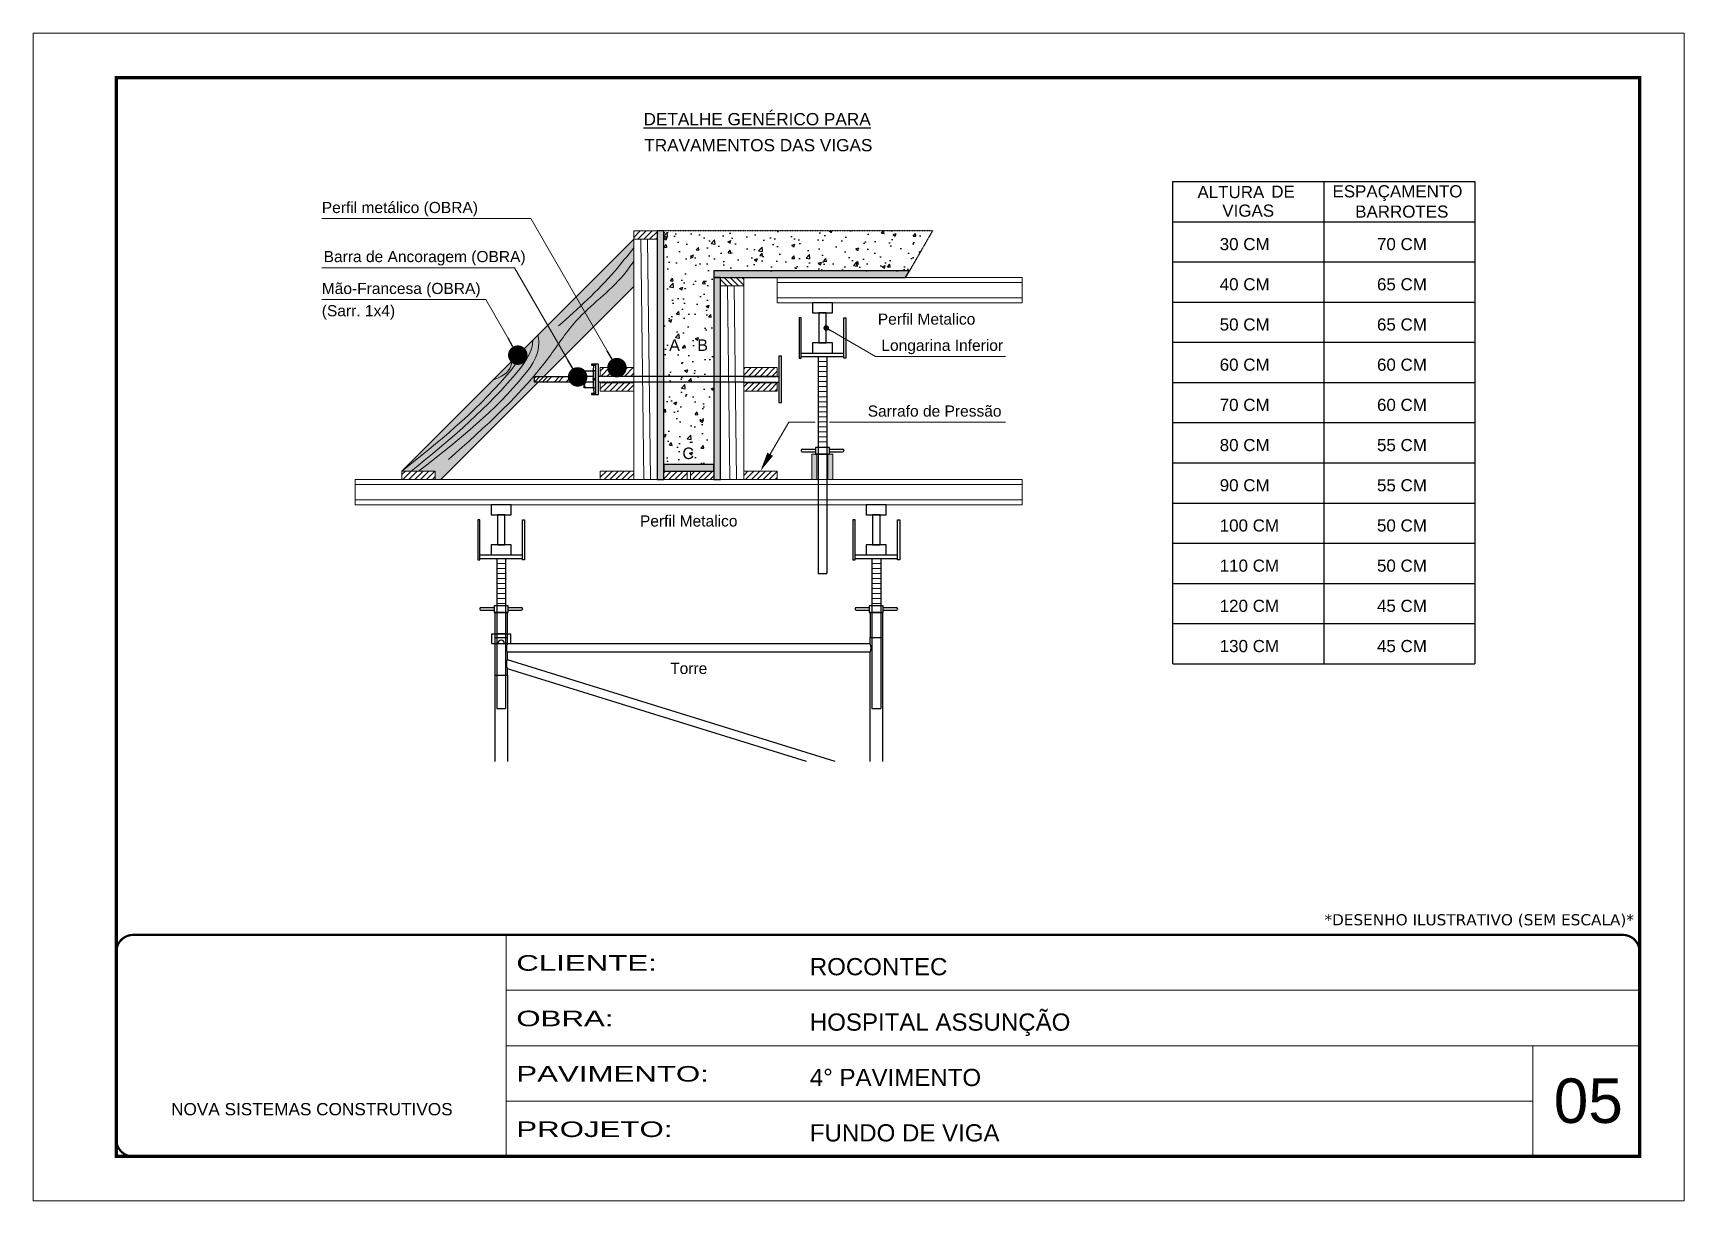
# Model space of a CAD drawing. Extents: x 3111 to 9365, y 861 to 5356.
# Drawn here: x 3111 to 4596, y 3158 to 4208 of the extents above; entities that cross this region are included whole.
import ezdxf
from ezdxf.enums import TextEntityAlignment as Align

# ---------------------------------------------------------------- set-up
doc = ezdxf.new("R2010")
doc.units = 0
for name, pattern in [('CONTINUO', [0]), ('DASHED', [0.75, 0.5, -0.25]), ('HIDDEN', [0.375, 0.25, -0.125])]:
    doc.linetypes.add(name, pattern=pattern)
doc.layers.add('BARRA DE ANCORAGEM', color=251, linetype='Continuous')
doc.layers.add('GARFOS', color=7, linetype='Continuous')
for name, color, linetype, lineweight in [('CARIMBO', 255, 'Continuous', 9), ('CONCRETO', 251, 'Continuous', 25), ('Demarcação 1', 251, 'Continuous', 9), ('Escoras', 2, 'Continuous', 25), ('Folhas', 255, 'Continuous', 9), ('Forcador', 251, 'Continuous', 25), ('Hachura', 251, 'Continuous', 9), ('Madeira', 126, 'Continuous', 18), ('Perfil Metálico', 224, 'Continuous', 18), ('SARRAFO DE PRESSAO', 251, 'DASHED', 9)]:
    doc.layers.add(name, color=color, linetype=linetype, lineweight=lineweight)
doc.layers.add('Demarcação 2', color=254, linetype='Continuous', lineweight=9, true_color=0xe0e0e0)
doc.styles.add('ARIAL', font='arial.ttf')
doc.styles.get("Standard").update_dxf_attribs({"font": 'arial.ttf'})
doc.styles.add('stylellllll', font='verdana.ttf', dxfattribs={"height": 2})
doc.styles.add('Tecnologia', font='')
doc.styles.get('Tecnologia').set_extended_font_data('Forgotten Futurist')
doc.dimstyles.new('3x', dxfattribs={"dimtxt": 10, "dimasz": 5, "dimexe": 7, "dimexo": 5, "dimgap": 4, "dimtad": 1, "dimdec": 4, "dimlfac": 0.333333, "dimdsep": 46, "dimtxsty": 'Standard', "dimblk": 'DOT', "dimcen": 0.09, "dimclrd": 1, "dimclre": 1, "dimclrt": 2, "dimadec": 0, "dimazin": 2, "dimtfac": 1, "dimtdec": 4, "dimtmove": 0, "dimatfit": 3, "dimldrblk": 'DOT', "dimfxl": 1, "dimtolj": 1, "dimtzin": 0, "dimlwd": 9, "dimlwe": 9, "dimarcsym": 0})
pattern_1 = [(45, (-1629.743, 9747.4795), (-2.6516504, 2.6516504), [])]

msp = doc.modelspace()

# ---------------------------------------------------------------- texts
at = {"color": 0, "linetype": 'Continuous', "ltscale": 5, "style": 'ARIAL'}
for s, p in [('%%UDETALHE GENÉRICO PARA', (3762.33, 4124.96)), ('TRAVAMENTOS DAS VIGAS', (3763.4, 4101.57))]:
    msp.add_text(s, height=11.0592, dxfattribs=at).set_placement(p, align=Align.CENTER)
at = {"layer": 'CARIMBO', "style": 'ARIAL'}
for s, height, p in [('Perfil metálico (OBRA)', 10, (3370.74, 4046.08)), ('Barra de Ancoragem (OBRA)', 10, (3372.42, 4001.96)), ('Mão-Francesa (OBRA)', 10, (3370.74, 3973.29)), ('Longarina Inferior', 10, (3874.07, 3922.19)), ('Sarrafo de Pressão', 10, (3861.79, 3863.07)), ('05', 40, (4478.86, 3228.06))]:
    msp.add_text(s, height=height, dxfattribs=at).set_placement(p)
msp.add_text('(Sarr. 1x4)', height=10, dxfattribs=at).set_placement((3370.74, 3963.29), align=Align.TOP_LEFT)
for s, p in [('Perfil Metalico', (3914.72, 3950.77)), ('Perfil Metalico', (3700.78, 3769.27)), ('Torre', (3700.78, 3636.74))]:
    msp.add_text(s, height=10, dxfattribs=at).set_placement(p, align=Align.MIDDLE_CENTER)
at = {"layer": 'CARIMBO', "color": 0, "linetype": 'Continuous', "style": 'ARIAL'}
for s, p in [('A', (3687.99, 3927.31)), ('B', (3713.28, 3927.31)), ('C', (3700.32, 3830.06))]:
    msp.add_text(s, height=10.37, dxfattribs=at).set_placement(p, align=Align.MIDDLE_CENTER)
at = {"layer": 'CARIMBO', "style": 'stylellllll'}
msp.add_text('*DESENHO ILUSTRATIVO (SEM ESCALA)*', height=10, dxfattribs=at).set_placement((4551, 3405.74), align=Align.RIGHT)
at = {"layer": 'GARFOS', "color": 2, "ltscale": 1.5}
for s, height, p in [('ALTURA   ', 10.91, (4158.4, 4059.48)), ('DE', 10.91, (4224.79, 4059.87)), ('ESPAÇAMENTO', 10.9102, (4279.85, 4060.18)), ('VIGAS', 10.91, (4180.75, 4042.79)), ('BARROTES', 10.91, (4300.25, 4041.95)), ('30 CM', 10.91, (4178.4, 4012.72)), ('70 CM', 10.91, (4319.87, 4012.72)), ('40 CM', 10.91, (4178.4, 3976.58)), ('65 CM', 10.91, (4319.87, 3976.58)), ('50 CM', 10.91, (4178.4, 3940.44)), ('65 CM', 10.91, (4319.87, 3940.44)), ('60 CM', 10.91, (4178.4, 3904.31)), ('60 CM', 10.91, (4319.87, 3904.31)), ('70 CM', 10.91, (4178.4, 3868.17)), ('60 CM', 10.91, (4319.87, 3868.17)), ('80 CM', 10.91, (4178.4, 3832.04)), ('55 CM', 10.91, (4319.87, 3832.04)), ('90 CM', 10.91, (4178.4, 3795.9)), ('55 CM', 10.91, (4319.87, 3795.9)), ('100 CM', 10.91, (4178.4, 3759.76)), ('50 CM', 10.91, (4319.87, 3759.76)), ('110 CM', 10.91, (4178.4, 3723.63)), ('50 CM', 10.91, (4319.87, 3723.63)), ('120 CM', 10.91, (4178.4, 3687.49)), ('45 CM', 10.91, (4319.87, 3687.49)), ('130 CM', 10.91, (4178.4, 3651.36)), ('45 CM', 10.91, (4319.87, 3651.36))]:
    msp.add_text(s, height=height, dxfattribs=at).set_placement(p)

# ---------------------------------------------------------------- blocks, each defined once
blk = doc.blocks.new('9999999999')
at = {"color": 30, "linetype": 'CONTINUO'}
for p, q in [((98564.6, 34230.2), (98564.6, 34429.4)), ((98564.6, 34379.6), (99584, 34379.6)), ((98564.6, 34329.8), (99488, 34329.8)), ((99584, 34329.8), (99488, 34329.8)), ((99488, 34329.8), (99488, 34230.2)), ((98564.6, 34280), (99488, 34280))]:
    blk.add_line(p, q, dxfattribs=at)
at = {"color": 30, "linetype": 'CONTINUO', "const_width": 2}
blk.add_lwpolyline([(99584, 34230.2), (99584, 34414.4, 0.414214), (99569, 34429.4), (98229, 34429.4, 0.414214), (98214, 34414.4), (98214, 34245.2, 0.414214), (98229, 34230.2), (99584, 34230.2)], format="xyb", dxfattribs=at)
at = {"layer": 'Folhas'}
blk.add_lwpolyline([(98139, 34190.2), (99624, 34190.2), (99624, 35240.2), (98139, 35240.2)], close=True, dxfattribs=at)
at = {"layer": 'Folhas', "color": 30, "const_width": 3}
blk.add_lwpolyline([(98214, 34230.2), (99584, 34230.2), (99584, 35200.2), (98214, 35200.2)], close=True, dxfattribs=at)
at = {"color": 7, "linetype": 'Continuous', "ltscale": 5, "style": 'ARIAL'}
for s, height, p in [('ROCONTEC', 15.48, (98837.7, 34393.1)), ('HOSPITAL ASSUNÇÃO', 15.483, (98837.7, 34343.3)), ('4° PAVIMENTO', 15.483, (98837.7, 34293.5)), ('NOVA SISTEMAS CONSTRUTIVOS', 11.059, (98263.2, 34267.2)), ('FUNDO DE VIGA', 15.483, (98837.7, 34243.7))]:
    blk.add_text(s, height=height, dxfattribs=at).set_placement(p)
at = {"layer": 'Folhas', "color": 7, "style": 'Tecnologia', "width": 1.5}
for s, p in [('CLIENTE:', (98573.7, 34397.2)), ('OBRA:', (98573.7, 34347.3)), ('PAVIMENTO:', (98573.7, 34297.5)), ('PROJETO:', (98573.7, 34247.7))]:
    blk.add_text(s, height=14, dxfattribs=at).set_placement(p)
blk = doc.blocks.new('HT20CT')
at = {"layer": 'Forcador'}
for points in [[(-4, 16), (-4, 20), (4, 20), (4, 16)], [(-1.5, 4), (-1.5, 16), (1.5, 16), (1.5, 4)], [(-4, 0), (-4, 4), (4, 4), (4, 0)]]:
    blk.add_lwpolyline(points, close=True, dxfattribs=at)
blk = doc.blocks.new('_Dot')
at = {"color": 0, "linetype": 'ByBlock', "lineweight": -2}
blk.add_line((-0.5, 0), (-1, 0), dxfattribs=at)
at = {"color": 0, "linetype": 'ByBlock', "const_width": 0.5}
blk.add_lwpolyline([(-0.25, 0, 1), (0.25, 0, 1)], format="xyb", close=True, dxfattribs=at)

# ---------------------------------------------------------------- hatches: boundary and pattern name
at = {"layer": 'CONCRETO', "linetype": 'DASHED', "ltscale": 0.3}
h = msp.add_hatch(dxfattribs=at)
h.set_pattern_fill('AR-CONC', color=256, scale=4, style=0)
h.set_pattern_definition([(50, (-44988.737, -3922.862), (28.690407, -2.510085), [3, -33]), (355, (-44988.737, -3922.862), (-5.550053, 30.087685), [2.4, -26.4]), (100.4514, (-44986.346, -3923.07), (23.140375, 27.577582), [2.549608, -28.045684]), (46.1842, (-44988.737, -3914.862), (42.689642, -6.62076), [4.5, -49.5]), (96.6356, (-44985.18, -3915.414), (37.386508, 38.964715), [3.82441, -42.06852]), (351.1842, (-44988.737, -3914.86), (37.386478, 38.964744), [3.6, -39.6]), (21, (-44984.737, -3916.862), (23.876282, -16.104756), [3, -33]), (326, (-44984.737, -3916.862), (9.732613, 29.006002), [2.4, -26.4]), (71.4514, (-44982.748, -3918.204), (33.608905, 12.90122), [2.549608, -28.045684]), (37.5, (-44988.737, -3922.862), (0.4863942, 13.3157542), [0, -26.08, 0, -26.8, 0, -26.5]), (7.5, (-44988.737, -3922.862), (10.5227815, 15.7764685), [0, -15.28, 0, -25.48, 0, -10.1]), (327.5, (-44997.657, -3922.862), (21.3528974, -0.9021949), [0, -10, 0, -31.2, 0, -41.4]), (317.5, (-45001.657, -3922.862), (23.327447, 4.004199), [0, -13, 0, -20.72, 0, -29.4])])
h.paths.add_polyline_path([(3678.28, 4030.06), (3678.28, 3820.06), (3723.28, 3820.06), (3723.28, 3994.06), (3899.27, 3994.06), (3920.06, 4030.06)])
h.paths.add_polyline_path([(3705.86, 3919.54), (3720.7, 3919.54), (3720.7, 3935.09), (3705.86, 3935.09)], flags=24)
h.paths.add_polyline_path([(3680.55, 3919.54), (3695.43, 3919.54), (3695.43, 3935.09), (3680.55, 3935.09)], flags=24)
h.paths.add_polyline_path([(3692.41, 3822.02), (3708.23, 3822.02), (3708.23, 3838.11), (3692.41, 3838.11)], flags=24)
at = {"layer": 'Demarcação 1'}
for points in [[(3678.28, 4030.06), (3672.28, 4030.06), (3672.28, 3806.56), (3678.28, 3806.56)], [(3899.27, 3994.06), (3723.28, 3994.06), (3723.28, 3988.06), (3895.81, 3988.06)], [(3729.28, 3988.06), (3723.28, 3988.06), (3723.28, 3806.56), (3729.28, 3806.56)], [(3723.28, 3820.06), (3678.28, 3820.06), (3678.28, 3814.06), (3723.28, 3814.06)]]:
    msp.add_hatch(color=256, dxfattribs=at).paths.add_polyline_path(points)
at = {"layer": 'Demarcação 2'}
msp.add_hatch(color=256, dxfattribs=at).paths.add_polyline_path([(3651.28, 3980.14), (3651.28, 4022.56), (3442.8, 3814.08), (3472.86, 3814.08), (3472.86, 3806.56), (3477.71, 3806.56), (3565.5, 3894.36), (3561.82, 3894.36), (3561.82, 3898.77), (3569.91, 3898.77)])
at = {"layer": 'Hachura'}
h = msp.add_hatch(dxfattribs=at)
h.set_pattern_fill('ANSI31', color=256, scale=30, style=0)
h.set_pattern_definition(pattern_1)
h.paths.add_polyline_path([(3651.28, 4030.06), (3672.28, 4030.06), (3672.28, 4022.56), (3651.28, 4022.56)])
h = msp.add_hatch(dxfattribs=at)
h.set_pattern_fill('ANSI31', color=256, scale=30, style=0)
h.set_pattern_definition([(135, (11212.168, 8303.1746), (2.6516504, 2.6516504), [])])
h.paths.add_polyline_path([(3729.28, 3988.06), (3750.28, 3988.06), (3750.28, 3980.56), (3729.28, 3980.56)])
h = msp.add_hatch(dxfattribs=at)
h.set_pattern_fill('ANSI31', color=256, scale=30, style=0)
h.set_pattern_definition(pattern_1)
h.paths.add_polyline_path([(3651.28, 3899.57), (3651.28, 3907.09), (3621.21, 3907.09), (3621.21, 3899.57)])
h = msp.add_hatch(dxfattribs=at)
h.set_pattern_fill('ANSI31', color=256, scale=30, style=0)
h.set_pattern_definition(pattern_1)
h.paths.add_polyline_path([(3780.35, 3899.57), (3780.35, 3907.09), (3750.28, 3907.09), (3750.28, 3899.57)])
h = msp.add_hatch(dxfattribs=at)
h.set_pattern_fill('ANSI32', color=256, scale=20, angle=90, style=0)
h.set_pattern_definition([(45, (12218.35, -5077.7646), (5.303301, -5.303301), []), (45, (12218.35, -5074.229), (5.303301, -5.303301), [])])
h.paths.add_polyline_path([(3561.82, 3894.36), (3561.82, 3898.77), (3606.82, 3898.77), (3606.82, 3894.36)])
h = msp.add_hatch(dxfattribs=at)
h.set_pattern_fill('ANSI31', color=256, scale=30, style=0)
h.set_pattern_definition(pattern_1)
h.paths.add_polyline_path([(3621.21, 3886.04), (3651.28, 3886.04), (3651.28, 3893.56), (3621.21, 3893.56)])
h = msp.add_hatch(dxfattribs=at)
h.set_pattern_fill('ANSI31', color=256, scale=30, style=0)
h.set_pattern_definition(pattern_1)
h.paths.add_polyline_path([(3750.28, 3886.04), (3780.35, 3886.04), (3780.35, 3893.56), (3750.28, 3893.56)])
h = msp.add_hatch(dxfattribs=at)
h.set_pattern_fill('ANSI31', color=256, scale=30, style=0)
h.set_pattern_definition([(45, (-1808.1584, 9654.4728), (-2.6516504, 2.6516504), [])])
h.paths.add_polyline_path([(3472.86, 3806.56), (3472.86, 3814.08), (3442.8, 3814.08), (3442.8, 3806.56)])
h = msp.add_hatch(dxfattribs=at)
h.set_pattern_fill('ANSI31', color=256, scale=30, style=0)
h.set_pattern_definition(pattern_1)
h.paths.add_polyline_path([(3621.28, 3806.56), (3651.28, 3806.56), (3651.28, 3814.06), (3621.28, 3814.06)])
h = msp.add_hatch(dxfattribs=at)
h.set_pattern_fill('ANSI31', color=256, scale=30, style=0)
h.set_pattern_definition(pattern_1)
h.paths.add_polyline_path([(3678.28, 3814.06), (3699.28, 3814.06), (3699.28, 3806.56), (3678.28, 3806.56)])
h = msp.add_hatch(dxfattribs=at)
h.set_pattern_fill('ANSI31', color=256, scale=30, style=0)
h.set_pattern_definition(pattern_1)
h.paths.add_polyline_path([(3723.28, 3806.56), (3723.28, 3814.06), (3702.28, 3814.06), (3702.28, 3806.56)])
h = msp.add_hatch(dxfattribs=at)
h.set_pattern_fill('ANSI31', color=256, scale=30, style=0)
h.set_pattern_definition(pattern_1)
h.paths.add_polyline_path([(3780.28, 3814.06), (3750.28, 3814.06), (3750.28, 3806.56), (3780.28, 3806.56)])
at = {"layer": 'Perfil Metálico'}
for points in [[(3811.64, 3806.56), (3816.14, 3806.56), (3816.14, 3829.36), (3811.64, 3829.36)], [(3826.01, 3806.56), (3830.51, 3806.56), (3830.51, 3829.36), (3826.01, 3829.36)]]:
    msp.add_hatch(color=256, dxfattribs=at).paths.add_polyline_path(points)

# ---------------------------------------------------------------- linework, layer by layer
for points in [[(3678.28, 4030.06), (3672.28, 4030.06), (3672.28, 3806.56), (3678.28, 3806.56)], [(3899.27, 3994.06), (3723.28, 3994.06), (3723.28, 3988.06), (3895.81, 3988.06)], [(3729.28, 3988.06), (3723.28, 3988.06), (3723.28, 3806.56), (3729.28, 3806.56)], [(3723.28, 3820.06), (3678.28, 3820.06), (3678.28, 3814.06), (3723.28, 3814.06)]]:
    msp.add_lwpolyline(points, close=True)
at = {"layer": 'BARRA DE ANCORAGEM'}
for p, q in [((3614.71, 3904.08), (3615.87, 3909.38)), ((3617.04, 3910.26), (3617.04, 3882.87)), ((3750.27, 3899.23), (3651.28, 3899.23)), ((3750.27, 3893.9), (3651.28, 3893.9)), ((3614.71, 3889.05), (3615.87, 3883.75))]:
    msp.add_line(p, q, dxfattribs=at)
at = {"layer": 'BARRA DE ANCORAGEM', "linetype": 'HIDDEN'}
for p, q in [((3651.28, 3899.23), (3619.71, 3899.23)), ((3651.28, 3893.9), (3619.71, 3893.9)), ((3750.27, 3899.23), (3781.85, 3899.23)), ((3750.27, 3893.9), (3781.85, 3893.9))]:
    msp.add_line(p, q, dxfattribs=at)
at = {"layer": 'BARRA DE ANCORAGEM', "flags": 128}
for points in [[(3617.04, 3910.26), (3613.48, 3910.26), (3613.48, 3909.38), (3617.04, 3909.38)], [(3619.71, 3882.87), (3619.71, 3910.26), (3617.04, 3910.26), (3617.04, 3882.87)], [(3784.25, 3875.76), (3784.25, 3917.37), (3781.85, 3917.37), (3781.85, 3875.76)], [(3606.82, 3898.77), (3561.82, 3898.77), (3561.82, 3894.36), (3606.82, 3894.36)], [(3617.04, 3904.08), (3614.71, 3904.08), (3614.71, 3889.05), (3617.04, 3889.05)], [(3617.04, 3883.75), (3613.48, 3883.75), (3613.48, 3882.87), (3617.04, 3882.87)]]:
    msp.add_lwpolyline(points, close=True, dxfattribs=at)
for points in [[(3614.71, 3889.05), (3606.82, 3889.05), (3606.82, 3904.08), (3614.71, 3904.08)], [(3614.71, 3896.12), (3617.04, 3896.12), (3617.04, 3897.01), (3614.71, 3897.01), (3614.71, 3896.12), (3614.71, 3897.01)]]:
    msp.add_lwpolyline(points, dxfattribs=at)
for points in [[(3614.71, 3899.22), (3608.59, 3899.22, -0.729796), (3608.59, 3904.08, -0.729796)], [(3614.71, 3893.91), (3608.59, 3893.91, -0.6666667), (3608.59, 3899.22, -0.6666667)]]:
    msp.add_lwpolyline(points, format="xyb", dxfattribs=at)
at = {"layer": 'BARRA DE ANCORAGEM'}
msp.add_arc((3609.37, 3891.48), 2.55, 107.75636, 252.24364, dxfattribs=at)
at = {"layer": 'CONCRETO', "linetype": 'DASHED', "ltscale": 0.3}
for q in [(3678.28, 4030.06), (3899.27, 3994.06)]:
    msp.add_line((3920.06, 4030.06), q, dxfattribs=at)
at = {"layer": 'Escoras'}
for p, q in [((3826.7, 3829.36), (3815.45, 3829.36)), ((3526.4, 3687.01), (3526.4, 3552.92)), ((3537.65, 3687.01), (3526.4, 3687.01)), ((3537.65, 3664.51), (3537.65, 3687.01)), ((3875.15, 3687.01), (3863.9, 3687.01)), ((3863.9, 3687.01), (3863.9, 3664.51)), ((3875.15, 3687.01), (3875.15, 3552.92)), ((3523.59, 3667.89), (3540.47, 3667.89)), ((3523.59, 3659.11), (3523.59, 3667.89)), ((3523.59, 3659.11), (3529.1, 3659.11)), ((3526.4, 3664.51), (3537.65, 3664.51)), ((3535.97, 3667.87), (3528.09, 3667.87)), ((3535.97, 3658.83), (3528.09, 3658.83)), ((3534.95, 3659.11), (3540.47, 3659.11)), ((3537.65, 3658.89), (3537.65, 3664.51)), ((3863.9, 3658.89), (3537.65, 3658.89)), ((3540.47, 3667.89), (3540.47, 3659.11)), ((3863.9, 3664.51), (3875.15, 3664.51)), ((3863.9, 3658.89), (3863.9, 3664.51)), ((3863.9, 3651.24), (3537.65, 3651.24)), ((3537.65, 3644.88), (3537.65, 3651.24)), ((3832.42, 3552.92), (3537.65, 3644.4)), ((3863.9, 3552.92), (3863.9, 3651.24)), ((3526.4, 3630.76), (3537.65, 3630.76)), ((3806.61, 3552.92), (3537.65, 3636.39)), ((3537.65, 3630.76), (3537.65, 3636.39)), ((3537.65, 3630.76), (3537.65, 3552.92))]:
    msp.add_line(p, q, dxfattribs=at)
for centre, radius, start, end in [((3532.03, 3659.11), 2.92, 0, 180), ((3545.22, 3655.06), 8.48, 153.19207, 206.80793), ((3856.33, 3655.06), 8.48, 333.19207, 26.80793), ((3547.07, 3640.64), 10.33, 155.71056, 204.28944)]:
    msp.add_arc(centre, radius, start, end, dxfattribs=at)
at = {"layer": 'Forcador', "linetype": 'Continuous'}
for p, q in [((3801.95, 3920.26), (3840.2, 3920.26)), ((3801.95, 3917.11), (3840.2, 3917.11)), ((3817.14, 3917.11), (3817.14, 3806.56)), ((3825.01, 3917.11), (3825.01, 3806.56)), ((3801.95, 3832.74), (3801.95, 3832.29)), ((3802.96, 3833.75), (3814.78, 3833.75)), ((3827.38, 3833.75), (3839.19, 3833.75)), ((3840.2, 3832.74), (3840.2, 3832.29)), ((3802.96, 3831.28), (3814.78, 3831.28)), ((3827.38, 3831.28), (3839.19, 3831.28)), ((3817.14, 3783.76), (3817.14, 3722.11)), ((3825.01, 3783.76), (3825.01, 3722.11)), ((3512.9, 3738.76), (3551.15, 3738.76)), ((3512.9, 3735.61), (3551.15, 3735.61)), ((3528.09, 3735.61), (3528.09, 3600.61)), ((3535.97, 3735.61), (3535.97, 3600.61)), ((3850.4, 3738.76), (3888.65, 3738.76)), ((3850.4, 3735.61), (3888.65, 3735.61)), ((3865.59, 3735.61), (3865.59, 3600.61)), ((3873.47, 3735.61), (3873.47, 3600.61)), ((3817.14, 3722.11), (3825.01, 3722.11)), ((3512.9, 3690.39), (3512.9, 3689.94)), ((3513.92, 3691.4), (3525.73, 3691.4)), ((3513.92, 3688.93), (3525.73, 3688.93)), ((3538.33, 3691.4), (3550.14, 3691.4)), ((3538.33, 3688.93), (3550.14, 3688.93)), ((3551.15, 3690.39), (3551.15, 3689.94)), ((3850.4, 3690.39), (3850.4, 3689.94)), ((3851.42, 3691.4), (3863.23, 3691.4)), ((3851.42, 3688.93), (3863.23, 3688.93)), ((3875.83, 3691.4), (3887.64, 3691.4)), ((3875.83, 3688.93), (3887.64, 3688.93)), ((3888.65, 3690.39), (3888.65, 3689.94)), ((3528.09, 3600.61), (3535.97, 3600.61)), ((3865.59, 3600.61), (3873.47, 3600.61))]:
    msp.add_line(p, q, dxfattribs=at)
at = {"layer": 'Forcador', "linetype": 'HIDDEN'}
for p, q in [((3817.14, 3806.56), (3817.14, 3783.76)), ((3825.01, 3806.56), (3825.01, 3783.76))]:
    msp.add_line(p, q, dxfattribs=at)
at = {"layer": 'Forcador', "linetype": 'Continuous'}
for points in [[(3800.04, 3951.76), (3800.04, 3915.76), (3801.95, 3915.76), (3801.95, 3951.76)], [(3842.11, 3951.76), (3842.11, 3915.76), (3840.2, 3915.76), (3840.2, 3951.76)], [(3814.78, 3835.21), (3814.78, 3829.36), (3827.38, 3829.36), (3827.38, 3835.21)], [(3510.99, 3770.26), (3510.99, 3734.26), (3512.9, 3734.26), (3512.9, 3770.26)], [(3553.07, 3770.26), (3553.07, 3734.26), (3551.15, 3734.26), (3551.15, 3770.26)], [(3848.49, 3770.26), (3848.49, 3734.26), (3850.4, 3734.26), (3850.4, 3770.26)], [(3890.57, 3770.26), (3890.57, 3734.26), (3888.65, 3734.26), (3888.65, 3770.26)], [(3525.73, 3692.86), (3525.73, 3687.01), (3538.33, 3687.01), (3538.33, 3692.86)], [(3863.23, 3692.86), (3863.23, 3687.01), (3875.83, 3687.01), (3875.83, 3692.86)]]:
    msp.add_lwpolyline(points, close=True, dxfattribs=at)
for centre, start, end in [((3802.96, 3832.74), 90, 180), ((3802.96, 3832.29), 180, 270), ((3839.19, 3832.74), 0, 90), ((3839.19, 3832.29), 270, 0), ((3513.92, 3690.39), 90, 180), ((3513.92, 3689.94), 180, 270), ((3550.14, 3690.39), 0, 90), ((3550.14, 3689.94), 270, 0), ((3851.42, 3690.39), 90, 180), ((3851.42, 3689.94), 180, 270), ((3887.64, 3690.39), 0, 90), ((3887.64, 3689.94), 270, 0)]:
    msp.add_arc(centre, 1.01, start, end, dxfattribs=at)
at = {"layer": 'GARFOS', "color": 2, "ltscale": 1.5}
for p, q in [((4136.2, 3640.82), (4136.2, 4074.45)), ((4136.2, 4074.45), (4407.74, 4074.45)), ((4271.97, 4074.45), (4271.97, 3640.82)), ((4407.74, 4074.45), (4407.74, 3640.82)), ((4136.2, 4038.32), (4407.74, 4038.32)), ((4136.2, 4038.32), (4407.74, 4038.32)), ((4136.2, 4002.18), (4407.74, 4002.18)), ((4136.2, 3966.04), (4407.74, 3966.04)), ((4136.2, 3929.91), (4407.74, 3929.91)), ((4136.2, 3893.77), (4407.74, 3893.77)), ((4136.2, 3857.64), (4407.74, 3857.64)), ((4136.2, 3821.5), (4407.74, 3821.5)), ((4136.2, 3785.36), (4407.74, 3785.36)), ((4136.2, 3749.23), (4407.74, 3749.23)), ((4136.2, 3713.09), (4407.74, 3713.09)), ((4136.2, 3676.96), (4407.74, 3676.96)), ((4136.2, 3640.82), (4407.74, 3640.82))]:
    msp.add_line(p, q, dxfattribs=at)
at = {"layer": 'Hachura'}
for p, q in [((3660.3, 3806.56), (3657.6, 4022.56)), ((3666.3, 3806.56), (3663.6, 4022.56)), ((3737.78, 3806.56), (3735.6, 3980.56)), ((3743.78, 3806.56), (3741.6, 3980.56)), ((3825.01, 3912.6), (3817.14, 3912.6)), ((3825.01, 3908.08), (3817.14, 3908.08)), ((3825.01, 3903.57), (3817.14, 3903.57)), ((3825.01, 3899.05), (3817.14, 3899.05)), ((3825.01, 3894.53), (3817.14, 3894.53)), ((3825.01, 3890.02), (3817.14, 3890.02)), ((3825.01, 3885.5), (3817.14, 3885.5)), ((3825.01, 3880.98), (3817.14, 3880.98)), ((3825.01, 3876.47), (3817.14, 3876.47)), ((3825.01, 3871.95), (3817.14, 3871.95)), ((3825.01, 3867.43), (3817.14, 3867.43)), ((3825.01, 3862.92), (3817.14, 3862.92)), ((3825.01, 3858.4), (3817.14, 3858.4)), ((3825.01, 3853.88), (3817.14, 3853.88)), ((3825.01, 3849.37), (3817.14, 3849.37)), ((3825.01, 3844.85), (3817.14, 3844.85)), ((3825.01, 3840.33), (3817.14, 3840.33)), ((3535.97, 3731.1), (3528.09, 3731.1)), ((3873.47, 3731.1), (3865.59, 3731.1)), ((3535.97, 3726.58), (3528.09, 3726.58)), ((3535.97, 3722.07), (3528.09, 3722.07)), ((3535.97, 3717.55), (3528.09, 3717.55)), ((3535.97, 3713.03), (3528.09, 3713.03)), ((3873.47, 3726.58), (3865.59, 3726.58)), ((3873.47, 3722.07), (3865.59, 3722.07)), ((3873.47, 3717.55), (3865.59, 3717.55)), ((3873.47, 3713.03), (3865.59, 3713.03)), ((3535.97, 3708.52), (3528.09, 3708.52)), ((3535.97, 3704), (3528.09, 3704)), ((3535.97, 3699.48), (3528.09, 3699.48)), ((3873.47, 3708.52), (3865.59, 3708.52)), ((3873.47, 3704), (3865.59, 3704)), ((3873.47, 3699.48), (3865.59, 3699.48)), ((3535.97, 3694.97), (3528.09, 3694.97)), ((3873.47, 3694.97), (3865.59, 3694.97))]:
    msp.add_line(p, q, dxfattribs=at)
at = {"layer": 'Hachura', "color": 1}
for p, q in [((3774.03, 3829.22), (3790.69, 3858.07)), ((3790.69, 3858.07), (3814.64, 3858.07)), ((3827.51, 3858.07), (3985.62, 3858.07))]:
    msp.add_line(p, q, dxfattribs=at)
at = {"layer": 'Hachura'}
for points, knots in [([(3651.28, 4014.77), (3645.7, 4007.68), (3625.56, 3982.08), (3601.24, 3960.3), (3583.65, 3944.54)], [0, 0, 0, 0, 27.0209478, 97.6209121, 97.6209121, 97.6209121, 97.6209121]), ([(3484.76, 3824.57), (3517.72, 3853.93), (3560.24, 3891.81), (3601.87, 3956.41), (3633.88, 3978.12), (3648.28, 3998.44), (3651.28, 4002.68)], [0, 0, 0, 0, 131.5456657, 169.7017256, 228.6938413, 244.2396041, 244.2396041, 244.2396041, 244.2396041]), ([(3457.83, 3814.08), (3488.86, 3838.11), (3529.87, 3869.88), (3567.89, 3919.02), (3565.58, 3934.28), (3565.24, 3936.53)], [0, 0, 0, 0, 121.3907721, 160.4404286, 167.1904828, 167.1904828, 167.1904828, 167.1904828]), ([(3442.8, 3814.08), (3475.03, 3839.81), (3514.25, 3871.13), (3549.94, 3915.7), (3552.96, 3924.25)], [0, 0, 0, 0, 127.741989, 155.4442459, 155.4442459, 155.4442459, 155.4442459]), ([(3451.14, 3814.08), (3482.5, 3839.56), (3523.15, 3872.6), (3560.23, 3919.98), (3560.72, 3932.01)], [0, 0, 0, 0, 125.1825812, 162.3251979, 162.3251979, 162.3251979, 162.3251979]), ([(3524.54, 3895.83), (3531.74, 3898.99), (3540.52, 3902.84), (3541.48, 3911.4), (3541.65, 3912.94)], [0, 0, 0, 0, 20.6635929, 25.1930696, 25.1930696, 25.1930696, 25.1930696])]:
    msp.add_open_spline(points, degree=3, knots=knots, dxfattribs=at)
at = {"layer": 'Hachura', "color": 1}
msp.add_solid([(3776.55, 3827.76), (3765.28, 3814.06), (3771.5, 3830.68)], dxfattribs=at)
at = {"layer": 'Madeira'}
for p, q in [((3651.28, 4022.56), (3442.8, 3814.08)), ((3651.28, 4022.56), (3651.28, 3814.06)), ((3651.28, 3980.14), (3477.71, 3806.56)), ((3750.28, 3814.06), (3750.28, 3980.56))]:
    msp.add_line(p, q, dxfattribs=at)
for points in [[(3651.28, 4022.56), (3672.28, 4022.56), (3672.28, 4030.06), (3651.28, 4030.06)], [(3750.28, 3980.56), (3729.28, 3980.56), (3729.28, 3988.06), (3750.28, 3988.06)], [(3621.21, 3907.09), (3651.28, 3907.09), (3651.28, 3899.57), (3621.21, 3899.57)], [(3750.28, 3907.09), (3780.35, 3907.09), (3780.35, 3899.57), (3750.28, 3899.57)], [(3621.21, 3886.04), (3651.28, 3886.04), (3651.28, 3893.56), (3621.21, 3893.56)], [(3750.28, 3886.04), (3780.35, 3886.04), (3780.35, 3893.56), (3750.28, 3893.56)], [(3442.8, 3814.08), (3472.86, 3814.08), (3472.86, 3806.56), (3442.8, 3806.56)], [(3621.28, 3806.56), (3651.28, 3806.56), (3651.28, 3814.06), (3621.28, 3814.06)], [(3699.28, 3806.56), (3678.28, 3806.56), (3678.28, 3814.06), (3699.28, 3814.06)], [(3702.28, 3806.56), (3723.28, 3806.56), (3723.28, 3814.06), (3702.28, 3814.06)], [(3780.28, 3806.56), (3750.28, 3806.56), (3750.28, 3814.06), (3780.28, 3814.06)]]:
    msp.add_lwpolyline(points, close=True, dxfattribs=at)
at = {"layer": 'Perfil Metálico'}
for p, q in [((3780.28, 3983.56), (4000.78, 3983.56)), ((3780.28, 3969.76), (4000.78, 3969.76)), ((3400.78, 3802.06), (4000.78, 3802.06)), ((3400.78, 3788.26), (4000.78, 3788.26))]:
    msp.add_line(p, q, dxfattribs=at)
for points in [[(3780.28, 3965.26), (4000.78, 3965.26), (4000.78, 3988.06), (3780.28, 3988.06)], [(3816.14, 3806.56), (3811.64, 3806.56), (3811.64, 3829.36), (3816.14, 3829.36)], [(3826.01, 3806.56), (3830.51, 3806.56), (3830.51, 3829.36), (3826.01, 3829.36)], [(3400.78, 3783.76), (4000.78, 3783.76), (4000.78, 3806.56), (3400.78, 3806.56)]]:
    msp.add_lwpolyline(points, close=True, dxfattribs=at)

# ---------------------------------------------------------------- block references
at = {"layer": 'Forcador', "linetype": 'Continuous', "xscale": -2.25, "yscale": 2.25, "zscale": 2.25}
for p in [(3821.08, 3920.26), (3869.53, 3738.76)]:
    msp.add_blockref('HT20CT', p, dxfattribs=at)
at = {"layer": 'Forcador', "xscale": -2.25, "yscale": 2.25, "zscale": 2.25}
msp.add_blockref('HT20CT', (3532.03, 3738.76), dxfattribs=at)
at = {"layer": 'SARRAFO DE PRESSAO', "color": 6, "linetype": 'ByBlock'}
msp.add_blockref('9999999999', (-95027.98, -31032.29), dxfattribs=at)

msp.set_redraw_order([(e.dxf.handle, doc.entitydb.next_handle()) for e in msp.query("TEXT MTEXT ATTDEF DIMENSION ARC_DIMENSION")])  # texts and dimensions are drawn at this point

# ---------------------------------------------------------------- leaders
msp.add_leader([(3824.45, 3942.76), (3868.76, 3917.19), (3985.62, 3917.19)], dimstyle='3x', override={"dimgap": 4, "dimtad": 0})
at = {"layer": 'Hachura'}
for points, override in [([(3636.24, 3907.09), (3558.89, 4041.08), (3370.74, 4041.08)], {"dimasz": 17.5, "dimtad": 0}), ([(3600.89, 3898.77), (3544.2, 3996.96), (3370.74, 3996.96)], {"dimasz": 17.5, "dimtad": 0}), ([(3547.04, 3918.32), (3518.19, 3968.29), (3370.74, 3968.29)], {"dimasz": 17.5, "dimgap": 4, "dimtad": 0})]:
    msp.add_leader(points, dimstyle='3x', override=override, dxfattribs=at)

doc.saveas('drawing.dxf')
